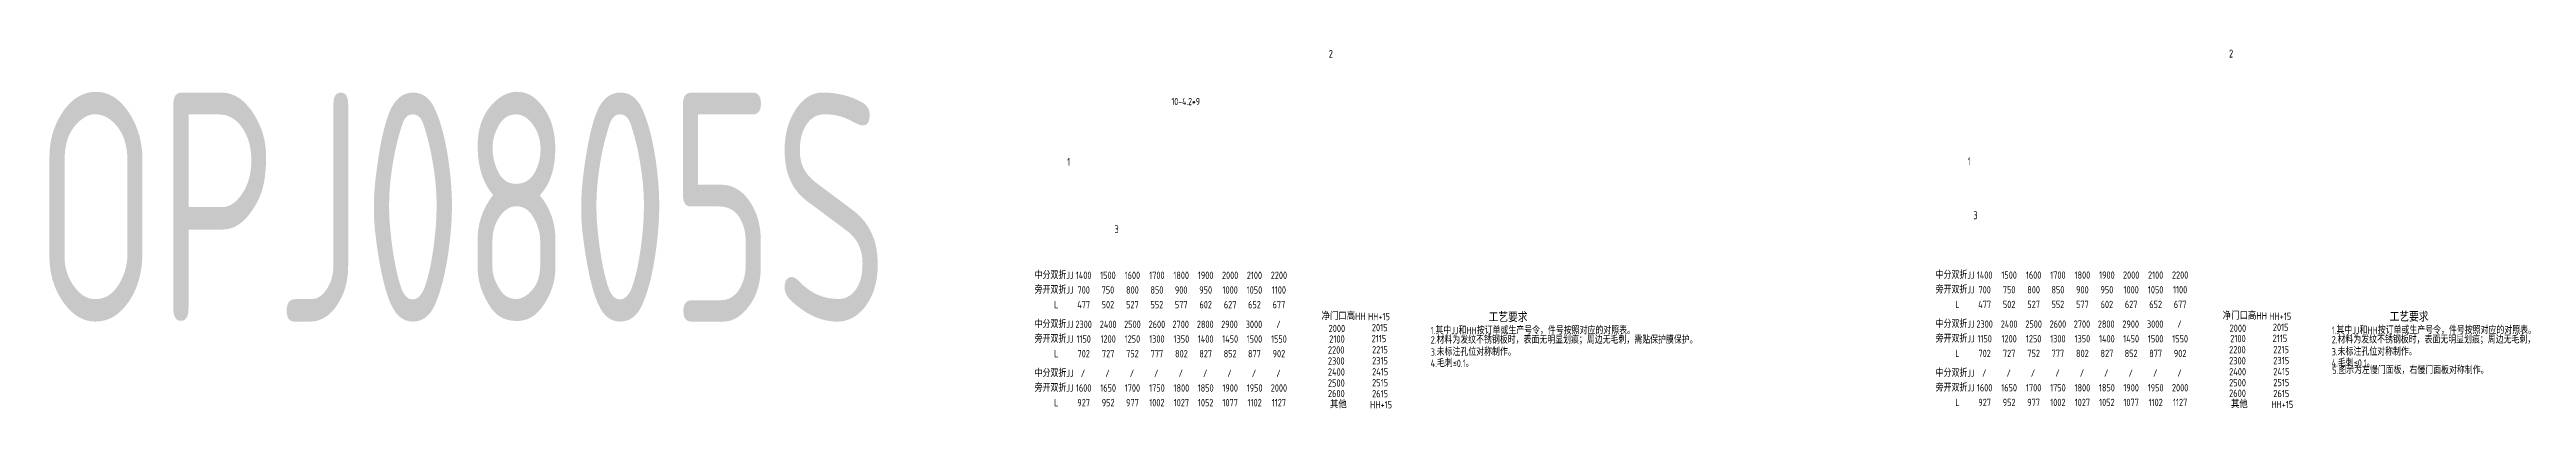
# Model space of a CAD drawing. Header units: inches. Extents: x 14216 to 120088, y -28683 to 23559.
# Drawn here: x 32683 to 43504, y 3720 to 5287 of the extents above; entities that cross this region are included whole.
import ezdxf
from ezdxf.enums import TextEntityAlignment as Align

# ---------------------------------------------------------------- set-up
doc = ezdxf.new("R2010")
doc.units = ezdxf.units.IN
doc.header["$LTSCALE"] = 0.3
doc.header["$MEASUREMENT"] = 0
for name, color, linetype in [('2', 2, 'Continuous'), ('2细实线', 2, 'Continuous'), ('7', 4, 'Continuous')]:
    doc.layers.add(name, color=color, linetype=linetype)
doc.styles.add('HZ', font='isocp2.shx', dxfattribs={"width": 0.7, "bigfont": 'hztxt.shx'})

msp = doc.modelspace()

# ---------------------------------------------------------------- texts
at = {"layer": '2', "color": 6, "attachment_point": 5, "style": 'HZ'}
for s, insert, char_height in [('\\A1;OPJ0805S', (34481, 4599), 1000), ('\\A1;10-4.2*9', (37647, 5060), 32)]:
    msp.add_mtext(s, dxfattribs=dict(at, insert=insert, char_height=char_height))
at = {"layer": '2细实线', "style": 'HZ', "width": 0.8}
for s, p in [('旁开双折JJ', (37072, 4237)), ('中分双折JJ', (37072, 4301)), ('1400', (37201, 4301)), ('700', (37201, 4237)), ('1500', (37307, 4301)), ('750', (37307, 4237)), ('1600', (37414, 4301)), ('800', (37414, 4237)), ('1700', (37521, 4301)), ('850', (37521, 4237)), ('1800', (37627, 4301)), ('900', (37627, 4237)), ('1900', (37734, 4301)), ('950', (37734, 4237)), ('2000', (37841, 4301)), ('1000', (37841, 4237)), ('1050', (37947, 4237)), ('2100', (37947, 4301)), ('2200', (38054, 4301)), ('1100', (38054, 4237)), ('旁开双折JJ', (41008, 4238)), ('中分双折JJ', (41008, 4302)), ('1400', (41137, 4302)), ('700', (41137, 4238)), ('1500', (41244, 4302)), ('750', (41244, 4238)), ('1600', (41351, 4302)), ('800', (41351, 4238)), ('1700', (41457, 4302)), ('850', (41457, 4238)), ('1800', (41564, 4302)), ('900', (41564, 4238)), ('1900', (41671, 4302)), ('950', (41671, 4238)), ('2000', (41777, 4302)), ('1000', (41777, 4238)), ('1050', (41884, 4238)), ('2100', (41884, 4302)), ('2200', (41991, 4302)), ('1100', (41991, 4238)), ('L', (37081, 4173)), ('477', (37201, 4173)), ('502', (37307, 4173)), ('527', (37414, 4173)), ('552', (37521, 4173)), ('577', (37627, 4173)), ('602', (37734, 4173)), ('627', (37841, 4173)), ('652', (37947, 4173)), ('677', (38054, 4173)), ('L', (41018, 4174)), ('477', (41137, 4174)), ('502', (41244, 4174)), ('527', (41351, 4174)), ('552', (41457, 4174)), ('577', (41564, 4174)), ('602', (41671, 4174)), ('627', (41777, 4174)), ('652', (41884, 4174)), ('677', (41991, 4174)), ('旁开双折JJ', (37072, 4023)), ('中分双折JJ', (37072, 4087)), ('2300', (37201, 4087)), ('1150', (37201, 4023)), ('2400', (37308, 4087)), ('1200', (37308, 4023)), ('2500', (37414, 4087)), ('1250', (37414, 4023)), ('2600', (37521, 4087)), ('1300', (37521, 4023)), ('2700', (37625, 4087)), ('1350', (37628, 4023)), ('2800', (37732, 4087)), ('1400', (37734, 4023)), ('2900', (37838, 4087)), ('1450', (37841, 4023)), ('3000', (37945, 4087)), ('1500', (37947, 4023)), ('1550', (38054, 4023)), ('/', (38052, 4087)), ('旁开双折JJ', (41008, 4024)), ('中分双折JJ', (41008, 4088)), ('2300', (41137, 4088)), ('1150', (41137, 4024)), ('2400', (41244, 4088)), ('1200', (41244, 4024)), ('2500', (41351, 4088)), ('1250', (41351, 4024)), ('2600', (41457, 4088)), ('1300', (41457, 4024)), ('2700', (41562, 4088)), ('1350', (41564, 4024)), ('2800', (41668, 4088)), ('1400', (41671, 4024)), ('2900', (41775, 4088)), ('1450', (41777, 4024)), ('3000', (41882, 4088)), ('1500', (41884, 4024)), ('1550', (41991, 4024)), ('/', (41988, 4088)), ('L', (37081, 3959)), ('702', (37201, 3959)), ('727', (37308, 3959)), ('752', (37414, 3959)), ('777', (37521, 3959)), ('802', (37628, 3959)), ('827', (37734, 3959)), ('852', (37841, 3959)), ('877', (37947, 3959)), ('902', (38054, 3959)), ('L', (41018, 3960)), ('702', (41137, 3960)), ('727', (41244, 3960)), ('752', (41351, 3960)), ('777', (41457, 3960)), ('802', (41564, 3960)), ('827', (41671, 3960)), ('852', (41777, 3960)), ('877', (41884, 3960)), ('902', (41991, 3960)), ('旁开双折JJ', (37072, 3809)), ('中分双折JJ', (37072, 3873)), ('1600', (37201, 3809)), ('/', (37198, 3873)), ('1650', (37308, 3809)), ('/', (37305, 3873)), ('1700', (37414, 3809)), ('/', (37412, 3873)), ('1750', (37521, 3809)), ('/', (37518, 3873)), ('1800', (37628, 3809)), ('/', (37625, 3873)), ('1850', (37734, 3809)), ('/', (37732, 3873)), ('1900', (37841, 3809)), ('/', (37838, 3873)), ('1950', (37948, 3809)), ('/', (37945, 3873)), ('2000', (38054, 3809)), ('/', (38052, 3873)), ('旁开双折JJ', (41008, 3810)), ('中分双折JJ', (41008, 3874)), ('1600', (41137, 3810)), ('/', (41135, 3874)), ('1650', (41244, 3810)), ('/', (41242, 3874)), ('1700', (41351, 3810)), ('/', (41348, 3874)), ('1750', (41457, 3810)), ('/', (41455, 3874)), ('1800', (41564, 3810)), ('/', (41562, 3874)), ('1850', (41671, 3810)), ('/', (41668, 3874)), ('1900', (41777, 3810)), ('/', (41775, 3874)), ('1950', (41884, 3810)), ('/', (41882, 3874)), ('2000', (41991, 3810)), ('/', (41988, 3874)), ('L', (37081, 3745)), ('927', (37201, 3745)), ('952', (37308, 3745)), ('977', (37414, 3745)), ('1002', (37521, 3745)), ('1027', (37628, 3745)), ('1052', (37734, 3745)), ('1077', (37841, 3745)), ('1102', (37948, 3745)), ('1127', (38054, 3745)), ('L', (41018, 3746)), ('927', (41137, 3746)), ('952', (41244, 3746)), ('977', (41351, 3746)), ('1002', (41457, 3746)), ('1027', (41564, 3746)), ('1052', (41671, 3746)), ('1077', (41777, 3746)), ('1102', (41884, 3746)), ('1127', (41991, 3746))]:
    msp.add_text(s, height=32, dxfattribs=at).set_placement(p, align=Align.MIDDLE_CENTER)
at = {"layer": '7', "style": 'HZ', "width": 0.7}
for s, p in [('2', (38272, 5251)), ('2', (42205, 5252)), ('1', (37129, 4779)), ('1', (41063, 4781)), ('3', (41088, 4546)), ('3', (37336, 4485))]:
    msp.add_text(s, height=34.6, dxfattribs=at).set_placement(p)
at = {"layer": '7', "color": 2, "style": 'HZ', "width": 0.85}
for s, p in [('净门口高HH', (38240, 4106)), ('HH+15', (38443, 4105)), ('净门口高HH', (42177, 4108)), ('HH+15', (42380, 4106)), ('2000', (38271, 4053)), ('2100', (38274, 4007)), ('2115', (38459, 4009)), ('2015', (38460, 4057)), ('2000', (42207, 4054)), ('2100', (42210, 4009)), ('2115', (42395, 4010)), ('2015', (42396, 4058)), ('2200', (38268, 3959)), ('2300', (38268, 3911)), ('2215', (38461, 3960)), ('2315', (38461, 3912)), ('2415', (38461, 3864)), ('2200', (42205, 3960)), ('2300', (42205, 3912)), ('2400', (42205, 3864)), ('2215', (42398, 3961)), ('2315', (42398, 3913)), ('2415', (42398, 3865)), ('2400', (38268, 3863)), ('2500', (38268, 3815)), ('2600', (38268, 3769)), ('2515', (38461, 3816)), ('2615', (38461, 3768)), ('2500', (42205, 3816)), ('2600', (42205, 3770)), ('2515', (42398, 3817)), ('2615', (42398, 3769)), ('其他', (38277, 3721)), ('HH+15', (38452, 3720)), ('其他', (42213, 3722)), ('HH+15', (42389, 3721))]:
    msp.add_text(s, height=32, dxfattribs=at).set_placement(p)
at = {"layer": '7', "color": 3, "style": 'HZ', "width": 0.75}
for p in [(38970, 4097), (42906, 4099)]:
    msp.add_text('工艺要求', height=42, dxfattribs=at).set_placement(p)
at = {"layer": '7', "color": 6, "style": 'HZ', "width": 0.8}
for s, p in [('1.其中JJ和HH按订单或生产号令，件号按照对应的对照表。', (38717, 4044)), ('2.材料为发纹不锈钢板时，表面无明显划痕；周边无毛刺，需贴保护膜保护。', (38717, 4003)), ('1.其中JJ和HH按订单或生产号令，件号按照对应的对照表。', (42653, 4045)), ('2.材料为发纹不锈钢板时，表面无明显划痕；周边无毛刺，需贴保护膜保护。', (42653, 4004)), ('3.未标注孔位对称制作。', (38717, 3950)), ('4.毛刺≤0.1。', (38717, 3901)), ('3.未标注孔位对称制作。', (42653, 3951)), ('4.毛刺≤0.1。', (42653, 3902))]:
    msp.add_text(s, height=32, dxfattribs=at).set_placement(p)
msp.add_text('5.图示为左慢门面板，右慢门面板对称制作。', height=32, dxfattribs=at).set_placement((42655, 3861), align=Align.BOTTOM_LEFT)

doc.saveas('drawing.dxf')
